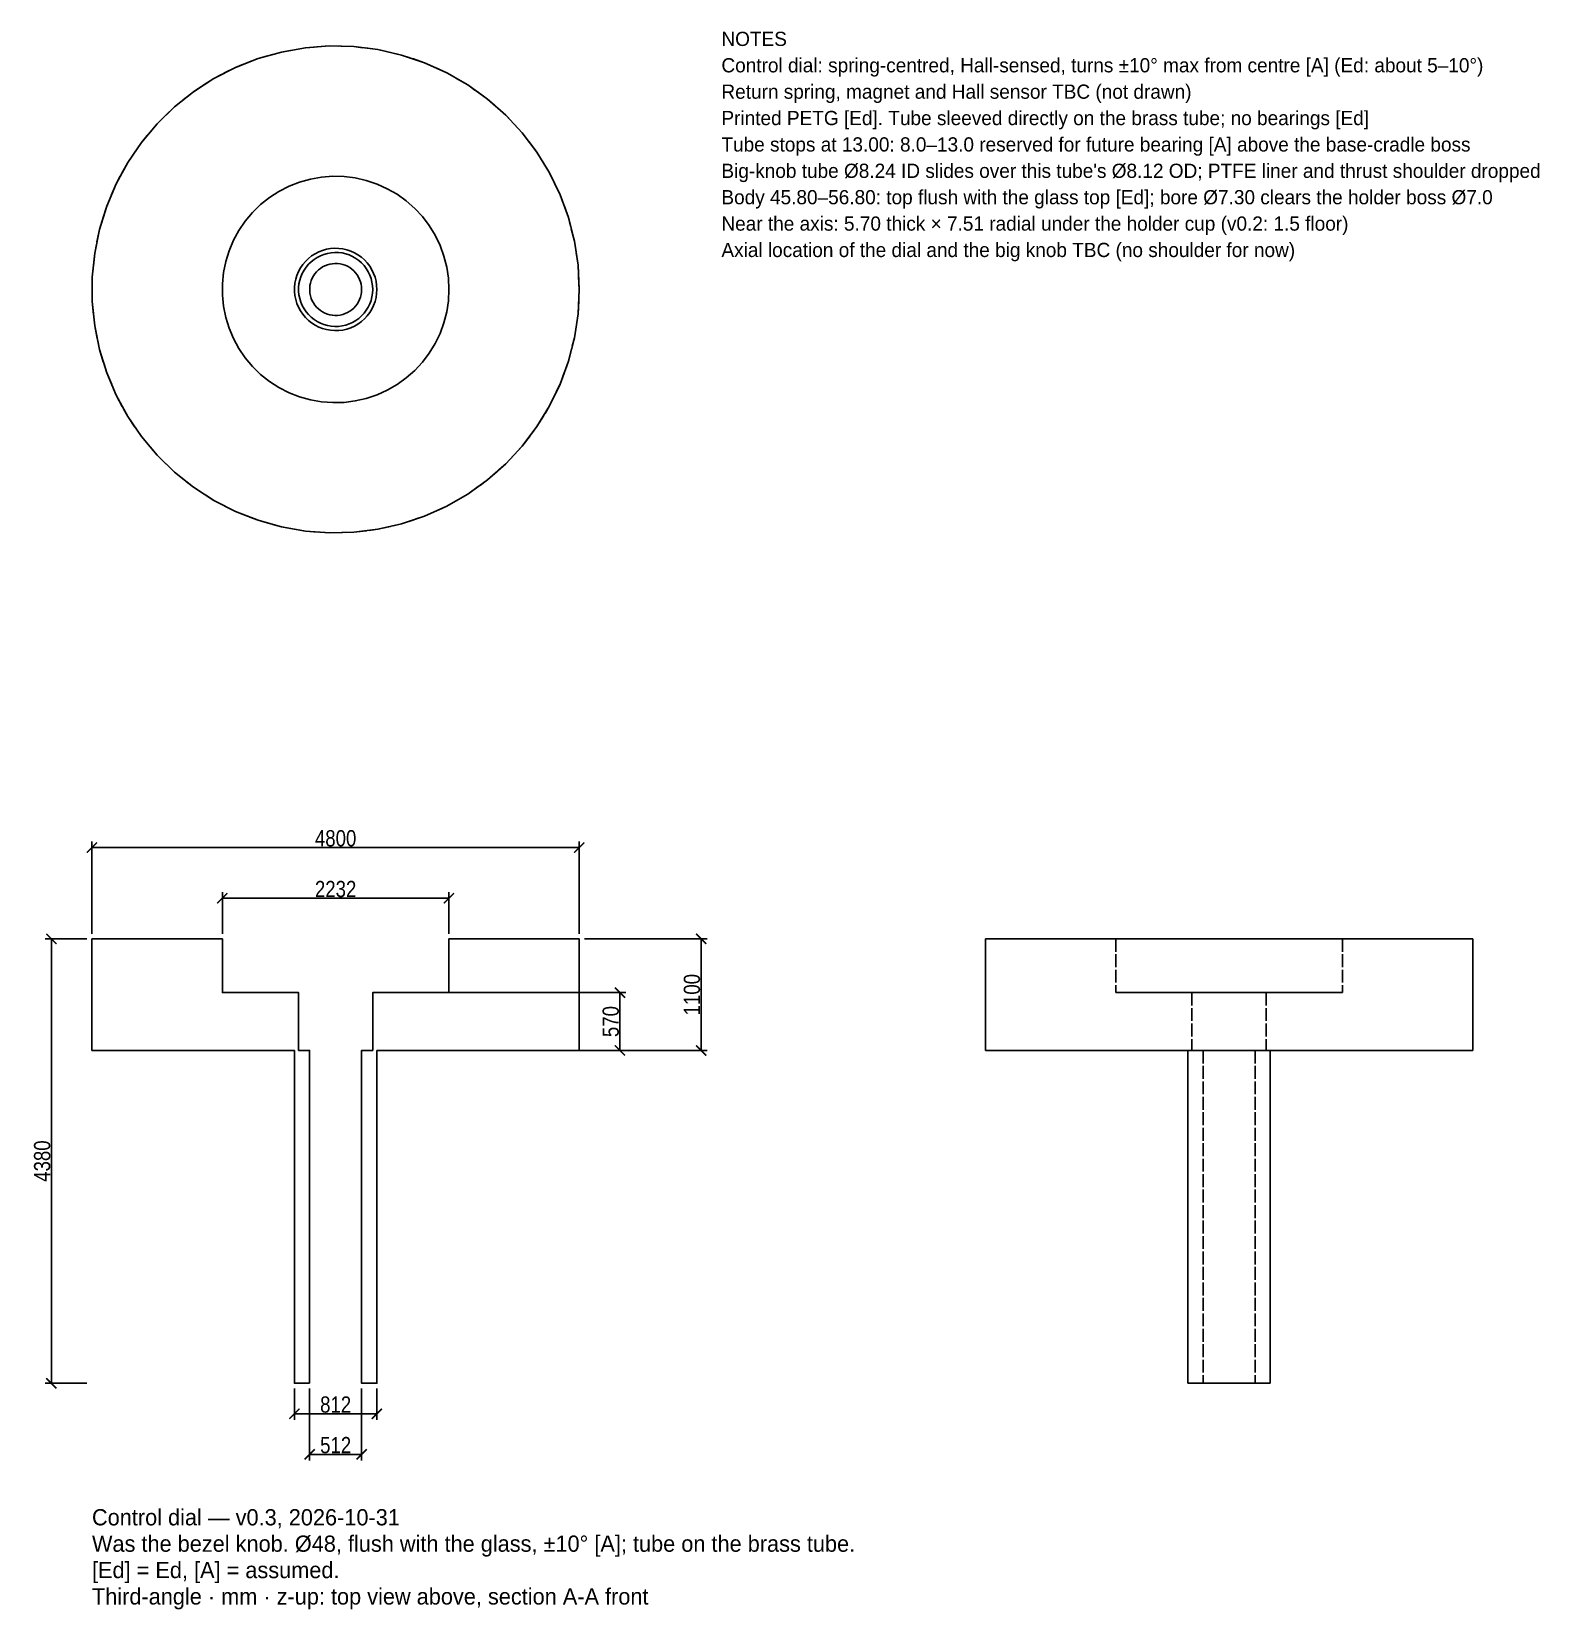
# Model space of a CAD drawing. Header units: millimetres. Extents: x -30 to 119, y -9 to 146.
import ezdxf

# ---------------------------------------------------------------- set-up
doc = ezdxf.new("R2010")
doc.units = ezdxf.units.MM
doc.linetypes.add('DASHED', pattern=[1.524, 1.27, -0.254])
for name, color, linetype in [('DIMS', 3, 'CONTINUOUS'), ('HIDDEN', 8, 'DASHED'), ('TEXT', 7, 'CONTINUOUS'), ('VISIBLE', 7, 'CONTINUOUS')]:
    doc.layers.add(name, color=color, linetype=linetype)
doc.styles.add('OpenSansCondensed-Light', font='OpenSansCondensed-Light.ttf')
doc.dimstyles.new('EZDXF', dxfattribs={"dimtxt": 0.25, "dimasz": 0.175, "dimexe": 0.375, "dimexo": 0.125, "dimgap": 0.1, "dimtad": 1, "dimlfac": 100, "dimzin": 12, "dimdsep": 46, "dimtxsty": 'OpenSansCondensed-Light', "dimblk": 'ARCHTICK', "dimcen": 2.5, "dimazin": 3, "dimtfac": 0.5, "dimtmove": 2, "dimatfit": 3})

msp = doc.modelspace()

# ---------------------------------------------------------------- texts
at = {"layer": 'TEXT'}
for s, height, p in [('NOTES', 1.4, (38, 144.78508)), ('Control dial: spring-centred, Hall-sensed, turns ±10° max from centre [A] (Ed: about 5–10°)', 1.4, (38, 142.18508)), ('Return spring, magnet and Hall sensor TBC (not drawn)', 1.4, (38, 139.58508)), ('Printed PETG [Ed]. Tube sleeved directly on the brass tube; no bearings [Ed]', 1.4, (38, 136.98508)), ('Tube stops at 13.00: 8.0–13.0 reserved for future bearing [A] above the base-cradle boss', 1.4, (38, 134.38508)), ("Big-knob tube Ø8.24 ID slides over this tube's Ø8.12 OD; PTFE liner and thrust shoulder dropped", 1.4, (38, 131.78508)), ('Body 45.80–56.80: top flush with the glass top [Ed]; bore Ø7.30 clears the holder boss Ø7.0', 1.4, (38, 129.18508)), ('Near the axis: 5.70 thick × 7.51 radial under the holder cup (v0.2: 1.5 floor)', 1.4, (38, 126.58508)), ('Axial location of the dial and the big knob TBC (no shoulder for now)', 1.4, (38, 123.98508)), ('Control dial — v0.3, 2026-10-31', 1.6, (-24, -1)), ('Was the bezel knob. Ø48, flush with the glass, ±10° [A]; tube on the brass tube.', 1.6, (-24, -3.6)), ('[Ed] = Ed, [A] = assumed.', 1.6, (-24, -6.2)), ('Third-angle · mm · z-up: top view above, section A-A front', 1.6, (-24, -8.8))]:
    msp.add_text(s, height=height, dxfattribs=at).set_placement(p)

# ---------------------------------------------------------------- blocks, each defined once
blk = doc.blocks.new('_ARCHTICK')
at = {"color": 0, "linetype": 'BYBLOCK', "const_width": 0.15}
blk.add_lwpolyline([(-0.5, -0.5), (0.5, 0.5)], dxfattribs=at)

# ---------------------------------------------------------------- dimensions: what is measured, and where the dimension line sits
at = {"layer": 'DIMS'}
for base, p1, p2 in [((-24, 65.8), (-24, 56.8), (24, 56.8)), ((-11.16, 60.8), (-11.16, 56.8), (11.16, 56.8)), ((-4.06, 10), (-4.06, 13), (4.06, 13)), ((-2.56, 6), (-2.56, 13), (2.56, 13))]:
    msp.add_linear_dim(base=base, p1=p1, p2=p2, dimstyle='EZDXF', override={"dimtxt": 1.6, "dimasz": 1, "dimexe": 0.6, "dimexo": 0.5, "dimdec": 2}, dxfattribs=at).render()
for base, p1, p2 in [((-28, 13), (-24, 13), (-24, 56.8)), ((36, 45.8), (24, 45.8), (24, 56.8)), ((28, 45.8), (3.65, 45.8), (3.65, 51.5))]:
    msp.add_linear_dim(base=base, p1=p1, p2=p2, angle=90, dimstyle='EZDXF', override={"dimtxt": 1.6, "dimasz": 1, "dimexe": 0.6, "dimexo": 0.5, "dimdec": 2}, dxfattribs=at).render()

# ---------------------------------------------------------------- linework, layer by layer
at = {"layer": 'HIDDEN'}
for points in [[(24, 120.79254), (23.88074, 123.18217), (23.52414, 125.54805), (22.93375, 127.86666), (22.11543, 130.11498), (21.07732, 132.27064), (19.82973, 134.31222), (18.38507, 136.21944), (16.75768, 137.97334), (14.96376, 139.5565), (13.02111, 140.95316), (10.94906, 142.14946), (8.76818, 143.13351), (6.50017, 143.89552), (4.16756, 144.42793), (1.79352, 144.72543), (-0.59834, 144.78508), (-2.98425, 144.60628), (-5.3405, 144.19081), (-7.64368, 143.5428), (-9.87089, 142.66868), (-12, 141.57715), (-14.00985, 140.27905), (-15.88046, 138.78729), (-17.59324, 137.11669), (-19.13118, 135.28385), (-20.47898, 133.30699), (-21.62325, 131.20575), (-22.55262, 129.00102), (-23.25785, 126.71472), (-23.73194, 124.36955), (-23.97017, 121.98884), (-23.97017, 119.59624), (-23.73194, 117.21553), (-23.25785, 114.87036), (-22.55262, 112.58406), (-21.62325, 110.37933), (-20.47898, 108.2781), (-19.13118, 106.30123), (-17.59324, 104.46839), (-15.88046, 102.79779), (-14.00985, 101.30603), (-12, 100.00793), (-9.87089, 98.9164), (-7.64368, 98.04228), (-5.3405, 97.39427), (-2.98425, 96.9788), (-0.59834, 96.8), (1.79352, 96.85965), (4.16756, 97.15715), (6.50017, 97.68956), (8.76818, 98.45157), (10.94906, 99.43562), (13.02111, 100.63192), (14.96376, 102.02858), (16.75768, 103.61174), (18.38507, 105.36564), (19.82973, 107.27286), (21.07732, 109.31444), (22.11543, 111.47011), (22.93375, 113.71842), (23.52414, 116.03703), (23.88074, 118.40291), (24, 120.79254)], [(11.16, 120.79254), (11.10454, 121.90372), (10.93872, 123.00385), (10.66419, 124.08201), (10.28367, 125.12747), (9.80095, 126.12985), (9.22082, 127.07919), (8.54906, 127.96605), (7.79232, 128.78161), (6.95815, 129.51778), (6.05482, 130.16723), (5.09131, 130.72351), (4.07721, 131.18109), (3.02258, 131.53543), (1.93791, 131.78299), (0.83399, 131.92133), (-0.27823, 131.94907), (-1.38768, 131.86593), (-2.48333, 131.67274), (-3.55431, 131.37141), (-4.58996, 130.96495), (-5.58, 130.45738), (-6.51458, 129.85377), (-7.38441, 129.1601), (-8.18086, 128.38327), (-8.896, 127.531), (-9.52273, 126.61176), (-10.05481, 125.63468), (-10.48697, 124.60949), (-10.8149, 123.54635), (-11.03535, 122.45585), (-11.14613, 121.34882), (-11.14613, 120.23626), (-11.03535, 119.12923), (-10.8149, 118.03873), (-10.48697, 116.9756), (-10.05481, 115.9504), (-9.52273, 114.97332), (-8.896, 114.05408), (-8.18086, 113.20181), (-7.38441, 112.42498), (-6.51458, 111.73131), (-5.58, 111.1277), (-4.58996, 110.62014), (-3.55431, 110.21367), (-2.48333, 109.91234), (-1.38768, 109.71915), (-0.27823, 109.63601), (0.83399, 109.66375), (1.93791, 109.80209), (3.02258, 110.04965), (4.07721, 110.40399), (5.09131, 110.86157), (6.05482, 111.41785), (6.95815, 112.0673), (7.79232, 112.80347), (8.54906, 113.61903), (9.22082, 114.50589), (9.80095, 115.45523), (10.28367, 116.45761), (10.66419, 117.50307), (10.93872, 118.58123), (11.10454, 119.68136), (11.16, 120.79254)], [(4.06, 120.79254), (4.03982, 121.19679), (3.9795, 121.59701), (3.87963, 121.98925), (3.74119, 122.36959), (3.56558, 122.73425), (3.35453, 123.07962), (3.11014, 123.40226), (2.83484, 123.69896), (2.53137, 123.96678), (2.20274, 124.20305), (1.85222, 124.40542), (1.48328, 124.57189), (1.09961, 124.70079), (0.70501, 124.79086), (0.3034, 124.84119), (-0.10122, 124.85128), (-0.50484, 124.82103), (-0.90343, 124.75075), (-1.29306, 124.64113), (-1.66983, 124.49325), (-2.03, 124.3086), (-2.37, 124.08901), (-2.68644, 123.83665), (-2.97619, 123.55404), (-3.23636, 123.24399), (-3.46436, 122.90957), (-3.65793, 122.55411), (-3.81515, 122.18114), (-3.93445, 121.79438), (-4.01465, 121.39765), (-4.05495, 120.99491), (-4.05495, 120.59017), (-4.01465, 120.18743), (-3.93445, 119.79071), (-3.81515, 119.40394), (-3.65793, 119.03097), (-3.46436, 118.67551), (-3.23636, 118.34109), (-2.97619, 118.03104), (-2.68644, 117.74843), (-2.37, 117.49607), (-2.03, 117.27648), (-1.66983, 117.09183), (-1.29306, 116.94396), (-0.90343, 116.83433), (-0.50484, 116.76405), (-0.10122, 116.7338), (0.3034, 116.74389), (0.70501, 116.79422), (1.09961, 116.88429), (1.48328, 117.01319), (1.85222, 117.17966), (2.20274, 117.38204), (2.53137, 117.6183), (2.83484, 117.88612), (3.11014, 118.18282), (3.35453, 118.50546), (3.56558, 118.85083), (3.74119, 119.2155), (3.87963, 119.59583), (3.9795, 119.98807), (4.03982, 120.38829), (4.06, 120.79254)], [(4.06, 120.79254), (4.03982, 121.19679), (3.9795, 121.59701), (3.87963, 121.98925), (3.74119, 122.36959), (3.56558, 122.73425), (3.35453, 123.07962), (3.11014, 123.40226), (2.83484, 123.69896), (2.53137, 123.96678), (2.20274, 124.20305), (1.85222, 124.40542), (1.48328, 124.57189), (1.09961, 124.70079), (0.70501, 124.79086), (0.3034, 124.84119), (-0.10122, 124.85128), (-0.50484, 124.82103), (-0.90343, 124.75075), (-1.29306, 124.64113), (-1.66983, 124.49325), (-2.03, 124.3086), (-2.37, 124.08901), (-2.68644, 123.83665), (-2.97619, 123.55404), (-3.23636, 123.24399), (-3.46436, 122.90957), (-3.65793, 122.55411), (-3.81515, 122.18114), (-3.93445, 121.79438), (-4.01465, 121.39765), (-4.05495, 120.99491), (-4.05495, 120.59017), (-4.01465, 120.18743), (-3.93445, 119.79071), (-3.81515, 119.40394), (-3.65793, 119.03097), (-3.46436, 118.67551), (-3.23636, 118.34109), (-2.97619, 118.03104), (-2.68644, 117.74843), (-2.37, 117.49607), (-2.03, 117.27648), (-1.66983, 117.09183), (-1.29306, 116.94396), (-0.90343, 116.83433), (-0.50484, 116.76405), (-0.10122, 116.7338), (0.3034, 116.74389), (0.70501, 116.79422), (1.09961, 116.88429), (1.48328, 117.01319), (1.85222, 117.17966), (2.20274, 117.38204), (2.53137, 117.6183), (2.83484, 117.88612), (3.11014, 118.18282), (3.35453, 118.50546), (3.56558, 118.85083), (3.74119, 119.2155), (3.87963, 119.59583), (3.9795, 119.98807), (4.03982, 120.38829), (4.06, 120.79254)], [(3.65, 120.79254), (3.63186, 121.15596), (3.57763, 121.51577), (3.48784, 121.8684), (3.36339, 122.21033), (3.20551, 122.53817), (3.01577, 122.84866), (2.79606, 123.13872), (2.54856, 123.40545), (2.27574, 123.64623), (1.98029, 123.85863), (1.66517, 124.04057), (1.33349, 124.19023), (0.98857, 124.30612), (0.63382, 124.38709), (0.27276, 124.43233), (-0.091, 124.44141), (-0.45385, 124.41421), (-0.8122, 124.35103), (-1.16248, 124.25248), (-1.5012, 124.11954), (-1.825, 123.95353), (-2.13066, 123.75611), (-2.41515, 123.52924), (-2.67564, 123.27517), (-2.90953, 122.99643), (-3.11451, 122.69578), (-3.28854, 122.37622), (-3.42988, 122.04091), (-3.53713, 121.6932), (-3.60923, 121.33654), (-3.64546, 120.97448), (-3.64546, 120.6106), (-3.60923, 120.24854), (-3.53713, 119.89188), (-3.42988, 119.54417), (-3.28854, 119.20886), (-3.11451, 118.8893), (-2.90953, 118.58865), (-2.67564, 118.30991), (-2.41515, 118.05584), (-2.13066, 117.82897), (-1.825, 117.63155), (-1.5012, 117.46554), (-1.16248, 117.33261), (-0.8122, 117.23405), (-0.45385, 117.17087), (-0.091, 117.14367), (0.27276, 117.15275), (0.63382, 117.19799), (0.98857, 117.27896), (1.33349, 117.39485), (1.66517, 117.54451), (1.98029, 117.72645), (2.27574, 117.93886), (2.54856, 118.17963), (2.79606, 118.44637), (3.01577, 118.73642), (3.20551, 119.04691), (3.36339, 119.37475), (3.48784, 119.71668), (3.57763, 120.06931), (3.63186, 120.42912), (3.65, 120.79254)], [(2.56, 120.79254), (2.54728, 121.04743), (2.50924, 121.29979), (2.44627, 121.54711), (2.35898, 121.78693), (2.24825, 122.01687), (2.11517, 122.23464), (1.96107, 122.43808), (1.78749, 122.62516), (1.59613, 122.79403), (1.38892, 122.94301), (1.1679, 123.07061), (0.93527, 123.17558), (0.69335, 123.25686), (0.44454, 123.31365), (0.19131, 123.34538), (-0.06382, 123.35174), (-0.31832, 123.33267), (-0.56965, 123.28836), (-0.81533, 123.21923), (-1.05289, 123.126), (-1.28, 123.00957), (-1.49438, 122.8711), (-1.69392, 122.71198), (-1.87661, 122.53378), (-2.04066, 122.33828), (-2.18442, 122.12741), (-2.30648, 121.90328), (-2.40561, 121.66811), (-2.48084, 121.42424), (-2.53141, 121.17409), (-2.55682, 120.92015), (-2.55682, 120.66493), (-2.53141, 120.41099), (-2.48084, 120.16084), (-2.40561, 119.91697), (-2.30648, 119.6818), (-2.18442, 119.45767), (-2.04066, 119.2468), (-1.87661, 119.0513), (-1.69392, 118.8731), (-1.49438, 118.71398), (-1.28, 118.57552), (-1.05289, 118.45909), (-0.81533, 118.36585), (-0.56965, 118.29672), (-0.31832, 118.25241), (-0.06382, 118.23334), (0.19131, 118.2397), (0.44454, 118.27143), (0.69335, 118.32822), (0.93527, 118.4095), (1.1679, 118.51447), (1.38892, 118.64207), (1.59613, 118.79105), (1.78749, 118.95992), (1.96107, 119.147), (2.11517, 119.35044), (2.24825, 119.56821), (2.35898, 119.79815), (2.44627, 120.03797), (2.50924, 120.28529), (2.54728, 120.53765), (2.56, 120.79254)], [(112, 56.8), (111.2381, 56.8), (110.47619, 56.8), (109.71429, 56.8), (108.95238, 56.8), (108.19048, 56.8), (107.42857, 56.8), (106.66667, 56.8), (105.90476, 56.8), (105.14286, 56.8), (104.38095, 56.8), (103.61905, 56.8), (102.85714, 56.8), (102.09524, 56.8), (101.33333, 56.8), (100.57143, 56.8), (99.80952, 56.8), (99.04762, 56.8), (98.28571, 56.8), (97.52381, 56.8), (96.7619, 56.8), (96, 56.8), (95.2381, 56.8), (94.47619, 56.8), (93.71429, 56.8), (92.95238, 56.8), (92.19048, 56.8), (91.42857, 56.8), (90.66667, 56.8), (89.90476, 56.8), (89.14286, 56.8), (88.38095, 56.8), (87.61905, 56.8), (86.85714, 56.8), (86.09524, 56.8), (85.33333, 56.8), (84.57143, 56.8), (83.80952, 56.8), (83.04762, 56.8), (82.28571, 56.8), (81.52381, 56.8), (80.7619, 56.8), (80, 56.8), (79.2381, 56.8), (78.47619, 56.8), (77.71429, 56.8), (76.95238, 56.8), (76.19048, 56.8), (75.42857, 56.8), (74.66667, 56.8), (73.90476, 56.8), (73.14286, 56.8), (72.38095, 56.8), (71.61905, 56.8), (70.85714, 56.8), (70.09524, 56.8), (69.33333, 56.8), (68.57143, 56.8), (67.80952, 56.8), (67.04762, 56.8), (66.28571, 56.8), (65.52381, 56.8), (64.7619, 56.8), (64, 56.8)], [(99.16, 56.8), (98.80571, 56.8), (98.45143, 56.8), (98.09714, 56.8), (97.74286, 56.8), (97.38857, 56.8), (97.03429, 56.8), (96.68, 56.8), (96.32571, 56.8), (95.97143, 56.8), (95.61714, 56.8), (95.26286, 56.8), (94.90857, 56.8), (94.55429, 56.8), (94.2, 56.8), (93.84571, 56.8), (93.49143, 56.8), (93.13714, 56.8), (92.78286, 56.8), (92.42857, 56.8), (92.07429, 56.8), (91.72, 56.8), (91.36571, 56.8), (91.01143, 56.8), (90.65714, 56.8), (90.30286, 56.8), (89.94857, 56.8), (89.59429, 56.8), (89.24, 56.8), (88.88571, 56.8), (88.53143, 56.8), (88.17714, 56.8), (87.82286, 56.8), (87.46857, 56.8), (87.11429, 56.8), (86.76, 56.8), (86.40571, 56.8), (86.05143, 56.8), (85.69714, 56.8), (85.34286, 56.8), (84.98857, 56.8), (84.63429, 56.8), (84.28, 56.8), (83.92571, 56.8), (83.57143, 56.8), (83.21714, 56.8), (82.86286, 56.8), (82.50857, 56.8), (82.15429, 56.8), (81.8, 56.8), (81.44571, 56.8), (81.09143, 56.8), (80.73714, 56.8), (80.38286, 56.8), (80.02857, 56.8), (79.67429, 56.8), (79.32, 56.8), (78.96571, 56.8), (78.61143, 56.8), (78.25714, 56.8), (77.90286, 56.8), (77.54857, 56.8), (77.19429, 56.8), (76.84, 56.8)], [(76.84, 56.8), (77.01714, 56.8), (77.19429, 56.8), (77.37143, 56.8), (77.54857, 56.8), (77.72571, 56.8), (77.90286, 56.8), (78.08, 56.8), (78.25714, 56.8), (78.43429, 56.8), (78.61143, 56.8), (78.78857, 56.8), (78.96571, 56.8), (79.14286, 56.8), (79.32, 56.8), (79.49714, 56.8), (79.67429, 56.8), (79.85143, 56.8), (80.02857, 56.8), (80.20571, 56.8), (80.38286, 56.8), (80.56, 56.8), (80.73714, 56.8), (80.91429, 56.8), (81.09143, 56.8), (81.26857, 56.8), (81.44571, 56.8), (81.62286, 56.8), (81.8, 56.8), (81.97714, 56.8), (82.15429, 56.8), (82.33143, 56.8), (82.50857, 56.8), (82.68571, 56.8), (82.86286, 56.8), (83.04, 56.8), (83.21714, 56.8), (83.39429, 56.8), (83.57143, 56.8), (83.74857, 56.8), (83.92571, 56.8), (84.10286, 56.8), (84.28, 56.8), (84.45714, 56.8), (84.63429, 56.8), (84.81143, 56.8), (84.98857, 56.8), (85.16571, 56.8), (85.34286, 56.8), (85.52, 56.8), (85.69714, 56.8), (85.87429, 56.8), (86.05143, 56.8), (86.22857, 56.8), (86.40571, 56.8), (86.58286, 56.8), (86.76, 56.8), (86.93714, 56.8), (87.11429, 56.8), (87.29143, 56.8), (87.46857, 56.8), (87.64571, 56.8), (87.82286, 56.8), (88, 56.8)], [(76.84, 56.8), (76.84, 51.5)], [(88, 56.8), (88.17714, 56.8), (88.35429, 56.8), (88.53143, 56.8), (88.70857, 56.8), (88.88571, 56.8), (89.06286, 56.8), (89.24, 56.8), (89.41714, 56.8), (89.59429, 56.8), (89.77143, 56.8), (89.94857, 56.8), (90.12571, 56.8), (90.30286, 56.8), (90.48, 56.8), (90.65714, 56.8), (90.83429, 56.8), (91.01143, 56.8), (91.18857, 56.8), (91.36571, 56.8), (91.54286, 56.8), (91.72, 56.8), (91.89714, 56.8), (92.07429, 56.8), (92.25143, 56.8), (92.42857, 56.8), (92.60571, 56.8), (92.78286, 56.8), (92.96, 56.8), (93.13714, 56.8), (93.31429, 56.8), (93.49143, 56.8), (93.66857, 56.8), (93.84571, 56.8), (94.02286, 56.8), (94.2, 56.8), (94.37714, 56.8), (94.55429, 56.8), (94.73143, 56.8), (94.90857, 56.8), (95.08571, 56.8), (95.26286, 56.8), (95.44, 56.8), (95.61714, 56.8), (95.79429, 56.8), (95.97143, 56.8), (96.14857, 56.8), (96.32571, 56.8), (96.50286, 56.8), (96.68, 56.8), (96.85714, 56.8), (97.03429, 56.8), (97.21143, 56.8), (97.38857, 56.8), (97.56571, 56.8), (97.74286, 56.8), (97.92, 56.8), (98.09714, 56.8), (98.27429, 56.8), (98.45143, 56.8), (98.62857, 56.8), (98.80571, 56.8), (98.98286, 56.8), (99.16, 56.8)], [(99.16, 56.8), (99.16, 51.5)], [(99.16, 51.5), (98.80571, 51.5), (98.45143, 51.5), (98.09714, 51.5), (97.74286, 51.5), (97.38857, 51.5), (97.03429, 51.5), (96.68, 51.5), (96.32571, 51.5), (95.97143, 51.5), (95.61714, 51.5), (95.26286, 51.5), (94.90857, 51.5), (94.55429, 51.5), (94.2, 51.5), (93.84571, 51.5), (93.49143, 51.5), (93.13714, 51.5), (92.78286, 51.5), (92.42857, 51.5), (92.07429, 51.5), (91.72, 51.5), (91.36571, 51.5), (91.01143, 51.5), (90.65714, 51.5), (90.30286, 51.5), (89.94857, 51.5), (89.59429, 51.5), (89.24, 51.5), (88.88571, 51.5), (88.53143, 51.5), (88.17714, 51.5), (87.82286, 51.5), (87.46857, 51.5), (87.11429, 51.5), (86.76, 51.5), (86.40571, 51.5), (86.05143, 51.5), (85.69714, 51.5), (85.34286, 51.5), (84.98857, 51.5), (84.63429, 51.5), (84.28, 51.5), (83.92571, 51.5), (83.57143, 51.5), (83.21714, 51.5), (82.86286, 51.5), (82.50857, 51.5), (82.15429, 51.5), (81.8, 51.5), (81.44571, 51.5), (81.09143, 51.5), (80.73714, 51.5), (80.38286, 51.5), (80.02857, 51.5), (79.67429, 51.5), (79.32, 51.5), (78.96571, 51.5), (78.61143, 51.5), (78.25714, 51.5), (77.90286, 51.5), (77.54857, 51.5), (77.19429, 51.5), (76.84, 51.5)], [(76.84, 51.5), (77.01714, 51.5), (77.19429, 51.5), (77.37143, 51.5), (77.54857, 51.5), (77.72571, 51.5), (77.90286, 51.5), (78.08, 51.5), (78.25714, 51.5), (78.43429, 51.5), (78.61143, 51.5), (78.78857, 51.5), (78.96571, 51.5), (79.14286, 51.5), (79.32, 51.5), (79.49714, 51.5), (79.67429, 51.5), (79.85143, 51.5), (80.02857, 51.5), (80.20571, 51.5), (80.38286, 51.5), (80.56, 51.5), (80.73714, 51.5), (80.91429, 51.5), (81.09143, 51.5), (81.26857, 51.5), (81.44571, 51.5), (81.62286, 51.5), (81.8, 51.5), (81.97714, 51.5), (82.15429, 51.5), (82.33143, 51.5), (82.50857, 51.5), (82.68571, 51.5), (82.86286, 51.5), (83.04, 51.5), (83.21714, 51.5), (83.39429, 51.5), (83.57143, 51.5), (83.74857, 51.5), (83.92571, 51.5), (84.10286, 51.5), (84.28, 51.5), (84.45714, 51.5), (84.63429, 51.5), (84.81143, 51.5), (84.98857, 51.5), (85.16571, 51.5), (85.34286, 51.5), (85.52, 51.5), (85.69714, 51.5), (85.87429, 51.5), (86.05143, 51.5), (86.22857, 51.5), (86.40571, 51.5), (86.58286, 51.5), (86.76, 51.5), (86.93714, 51.5), (87.11429, 51.5), (87.29143, 51.5), (87.46857, 51.5), (87.64571, 51.5), (87.82286, 51.5), (88, 51.5)], [(91.65, 51.5), (91.53413, 51.5), (91.41825, 51.5), (91.30238, 51.5), (91.18651, 51.5), (91.07063, 51.5), (90.95476, 51.5), (90.83889, 51.5), (90.72302, 51.5), (90.60714, 51.5), (90.49127, 51.5), (90.3754, 51.5), (90.25952, 51.5), (90.14365, 51.5), (90.02778, 51.5), (89.9119, 51.5), (89.79603, 51.5), (89.68016, 51.5), (89.56429, 51.5), (89.44841, 51.5), (89.33254, 51.5), (89.21667, 51.5), (89.10079, 51.5), (88.98492, 51.5), (88.86905, 51.5), (88.75317, 51.5), (88.6373, 51.5), (88.52143, 51.5), (88.40556, 51.5), (88.28968, 51.5), (88.17381, 51.5), (88.05794, 51.5), (87.94206, 51.5), (87.82619, 51.5), (87.71032, 51.5), (87.59444, 51.5), (87.47857, 51.5), (87.3627, 51.5), (87.24683, 51.5), (87.13095, 51.5), (87.01508, 51.5), (86.89921, 51.5), (86.78333, 51.5), (86.66746, 51.5), (86.55159, 51.5), (86.43571, 51.5), (86.31984, 51.5), (86.20397, 51.5), (86.0881, 51.5), (85.97222, 51.5), (85.85635, 51.5), (85.74048, 51.5), (85.6246, 51.5), (85.50873, 51.5), (85.39286, 51.5), (85.27698, 51.5), (85.16111, 51.5), (85.04524, 51.5), (84.92937, 51.5), (84.81349, 51.5), (84.69762, 51.5), (84.58175, 51.5), (84.46587, 51.5), (84.35, 51.5)], [(84.35, 51.5), (84.40794, 51.5), (84.46587, 51.5), (84.52381, 51.5), (84.58175, 51.5), (84.63968, 51.5), (84.69762, 51.5), (84.75556, 51.5), (84.81349, 51.5), (84.87143, 51.5), (84.92937, 51.5), (84.9873, 51.5), (85.04524, 51.5), (85.10317, 51.5), (85.16111, 51.5), (85.21905, 51.5), (85.27698, 51.5), (85.33492, 51.5), (85.39286, 51.5), (85.45079, 51.5), (85.50873, 51.5), (85.56667, 51.5), (85.6246, 51.5), (85.68254, 51.5), (85.74048, 51.5), (85.79841, 51.5), (85.85635, 51.5), (85.91429, 51.5), (85.97222, 51.5), (86.03016, 51.5), (86.0881, 51.5), (86.14603, 51.5), (86.20397, 51.5), (86.2619, 51.5), (86.31984, 51.5), (86.37778, 51.5), (86.43571, 51.5), (86.49365, 51.5), (86.55159, 51.5), (86.60952, 51.5), (86.66746, 51.5), (86.7254, 51.5), (86.78333, 51.5), (86.84127, 51.5), (86.89921, 51.5), (86.95714, 51.5), (87.01508, 51.5), (87.07302, 51.5), (87.13095, 51.5), (87.18889, 51.5), (87.24683, 51.5), (87.30476, 51.5), (87.3627, 51.5), (87.42063, 51.5), (87.47857, 51.5), (87.53651, 51.5), (87.59444, 51.5), (87.65238, 51.5), (87.71032, 51.5), (87.76825, 51.5), (87.82619, 51.5), (87.88413, 51.5), (87.94206, 51.5), (88, 51.5)], [(84.35, 51.5), (84.35, 45.8)], [(88, 51.5), (88.17714, 51.5), (88.35429, 51.5), (88.53143, 51.5), (88.70857, 51.5), (88.88571, 51.5), (89.06286, 51.5), (89.24, 51.5), (89.41714, 51.5), (89.59429, 51.5), (89.77143, 51.5), (89.94857, 51.5), (90.12571, 51.5), (90.30286, 51.5), (90.48, 51.5), (90.65714, 51.5), (90.83429, 51.5), (91.01143, 51.5), (91.18857, 51.5), (91.36571, 51.5), (91.54286, 51.5), (91.72, 51.5), (91.89714, 51.5), (92.07429, 51.5), (92.25143, 51.5), (92.42857, 51.5), (92.60571, 51.5), (92.78286, 51.5), (92.96, 51.5), (93.13714, 51.5), (93.31429, 51.5), (93.49143, 51.5), (93.66857, 51.5), (93.84571, 51.5), (94.02286, 51.5), (94.2, 51.5), (94.37714, 51.5), (94.55429, 51.5), (94.73143, 51.5), (94.90857, 51.5), (95.08571, 51.5), (95.26286, 51.5), (95.44, 51.5), (95.61714, 51.5), (95.79429, 51.5), (95.97143, 51.5), (96.14857, 51.5), (96.32571, 51.5), (96.50286, 51.5), (96.68, 51.5), (96.85714, 51.5), (97.03429, 51.5), (97.21143, 51.5), (97.38857, 51.5), (97.56571, 51.5), (97.74286, 51.5), (97.92, 51.5), (98.09714, 51.5), (98.27429, 51.5), (98.45143, 51.5), (98.62857, 51.5), (98.80571, 51.5), (98.98286, 51.5), (99.16, 51.5)], [(88, 51.5), (88.05794, 51.5), (88.11587, 51.5), (88.17381, 51.5), (88.23175, 51.5), (88.28968, 51.5), (88.34762, 51.5), (88.40556, 51.5), (88.46349, 51.5), (88.52143, 51.5), (88.57937, 51.5), (88.6373, 51.5), (88.69524, 51.5), (88.75317, 51.5), (88.81111, 51.5), (88.86905, 51.5), (88.92698, 51.5), (88.98492, 51.5), (89.04286, 51.5), (89.10079, 51.5), (89.15873, 51.5), (89.21667, 51.5), (89.2746, 51.5), (89.33254, 51.5), (89.39048, 51.5), (89.44841, 51.5), (89.50635, 51.5), (89.56429, 51.5), (89.62222, 51.5), (89.68016, 51.5), (89.7381, 51.5), (89.79603, 51.5), (89.85397, 51.5), (89.9119, 51.5), (89.96984, 51.5), (90.02778, 51.5), (90.08571, 51.5), (90.14365, 51.5), (90.20159, 51.5), (90.25952, 51.5), (90.31746, 51.5), (90.3754, 51.5), (90.43333, 51.5), (90.49127, 51.5), (90.54921, 51.5), (90.60714, 51.5), (90.66508, 51.5), (90.72302, 51.5), (90.78095, 51.5), (90.83889, 51.5), (90.89683, 51.5), (90.95476, 51.5), (91.0127, 51.5), (91.07063, 51.5), (91.12857, 51.5), (91.18651, 51.5), (91.24444, 51.5), (91.30238, 51.5), (91.36032, 51.5), (91.41825, 51.5), (91.47619, 51.5), (91.53413, 51.5), (91.59206, 51.5), (91.65, 51.5)], [(91.65, 51.5), (91.65, 45.8)], [(112, 45.8), (111.2381, 45.8), (110.47619, 45.8), (109.71429, 45.8), (108.95238, 45.8), (108.19048, 45.8), (107.42857, 45.8), (106.66667, 45.8), (105.90476, 45.8), (105.14286, 45.8), (104.38095, 45.8), (103.61905, 45.8), (102.85714, 45.8), (102.09524, 45.8), (101.33333, 45.8), (100.57143, 45.8), (99.80952, 45.8), (99.04762, 45.8), (98.28571, 45.8), (97.52381, 45.8), (96.7619, 45.8), (96, 45.8), (95.2381, 45.8), (94.47619, 45.8), (93.71429, 45.8), (92.95238, 45.8), (92.19048, 45.8), (91.42857, 45.8), (90.66667, 45.8), (89.90476, 45.8), (89.14286, 45.8), (88.38095, 45.8), (87.61905, 45.8), (86.85714, 45.8), (86.09524, 45.8), (85.33333, 45.8), (84.57143, 45.8), (83.80952, 45.8), (83.04762, 45.8), (82.28571, 45.8), (81.52381, 45.8), (80.7619, 45.8), (80, 45.8), (79.2381, 45.8), (78.47619, 45.8), (77.71429, 45.8), (76.95238, 45.8), (76.19048, 45.8), (75.42857, 45.8), (74.66667, 45.8), (73.90476, 45.8), (73.14286, 45.8), (72.38095, 45.8), (71.61905, 45.8), (70.85714, 45.8), (70.09524, 45.8), (69.33333, 45.8), (68.57143, 45.8), (67.80952, 45.8), (67.04762, 45.8), (66.28571, 45.8), (65.52381, 45.8), (64.7619, 45.8), (64, 45.8)], [(92.06, 45.8), (91.93111, 45.8), (91.80222, 45.8), (91.67333, 45.8), (91.54444, 45.8), (91.41556, 45.8), (91.28667, 45.8), (91.15778, 45.8), (91.02889, 45.8), (90.9, 45.8), (90.77111, 45.8), (90.64222, 45.8), (90.51333, 45.8), (90.38444, 45.8), (90.25556, 45.8), (90.12667, 45.8), (89.99778, 45.8), (89.86889, 45.8), (89.74, 45.8), (89.61111, 45.8), (89.48222, 45.8), (89.35333, 45.8), (89.22444, 45.8), (89.09556, 45.8), (88.96667, 45.8), (88.83778, 45.8), (88.70889, 45.8), (88.58, 45.8), (88.45111, 45.8), (88.32222, 45.8), (88.19333, 45.8), (88.06444, 45.8), (87.93556, 45.8), (87.80667, 45.8), (87.67778, 45.8), (87.54889, 45.8), (87.42, 45.8), (87.29111, 45.8), (87.16222, 45.8), (87.03333, 45.8), (86.90444, 45.8), (86.77556, 45.8), (86.64667, 45.8), (86.51778, 45.8), (86.38889, 45.8), (86.26, 45.8), (86.13111, 45.8), (86.00222, 45.8), (85.87333, 45.8), (85.74444, 45.8), (85.61556, 45.8), (85.48667, 45.8), (85.35778, 45.8), (85.22889, 45.8), (85.1, 45.8), (84.97111, 45.8), (84.84222, 45.8), (84.71333, 45.8), (84.58444, 45.8), (84.45556, 45.8), (84.32667, 45.8), (84.19778, 45.8), (84.06889, 45.8), (83.94, 45.8)], [(83.94, 45.8), (84.00444, 45.8), (84.06889, 45.8), (84.13333, 45.8), (84.19778, 45.8), (84.26222, 45.8), (84.32667, 45.8), (84.39111, 45.8), (84.45556, 45.8), (84.52, 45.8), (84.58444, 45.8), (84.64889, 45.8), (84.71333, 45.8), (84.77778, 45.8), (84.84222, 45.8), (84.90667, 45.8), (84.97111, 45.8), (85.03556, 45.8), (85.1, 45.8), (85.16444, 45.8), (85.22889, 45.8), (85.29333, 45.8), (85.35778, 45.8), (85.42222, 45.8), (85.48667, 45.8), (85.55111, 45.8), (85.61556, 45.8), (85.68, 45.8), (85.74444, 45.8), (85.80889, 45.8), (85.87333, 45.8), (85.93778, 45.8), (86.00222, 45.8), (86.06667, 45.8), (86.13111, 45.8), (86.19556, 45.8), (86.26, 45.8), (86.32444, 45.8), (86.38889, 45.8), (86.45333, 45.8), (86.51778, 45.8), (86.58222, 45.8), (86.64667, 45.8), (86.71111, 45.8), (86.77556, 45.8), (86.84, 45.8), (86.90444, 45.8), (86.96889, 45.8), (87.03333, 45.8), (87.09778, 45.8), (87.16222, 45.8), (87.22667, 45.8), (87.29111, 45.8), (87.35556, 45.8), (87.42, 45.8), (87.48444, 45.8), (87.54889, 45.8), (87.61333, 45.8), (87.67778, 45.8), (87.74222, 45.8), (87.80667, 45.8), (87.87111, 45.8), (87.93556, 45.8), (88, 45.8)], [(91.65, 45.8), (91.53413, 45.8), (91.41825, 45.8), (91.30238, 45.8), (91.18651, 45.8), (91.07063, 45.8), (90.95476, 45.8), (90.83889, 45.8), (90.72302, 45.8), (90.60714, 45.8), (90.49127, 45.8), (90.3754, 45.8), (90.25952, 45.8), (90.14365, 45.8), (90.02778, 45.8), (89.9119, 45.8), (89.79603, 45.8), (89.68016, 45.8), (89.56429, 45.8), (89.44841, 45.8), (89.33254, 45.8), (89.21667, 45.8), (89.10079, 45.8), (88.98492, 45.8), (88.86905, 45.8), (88.75317, 45.8), (88.6373, 45.8), (88.52143, 45.8), (88.40556, 45.8), (88.28968, 45.8), (88.17381, 45.8), (88.05794, 45.8), (87.94206, 45.8), (87.82619, 45.8), (87.71032, 45.8), (87.59444, 45.8), (87.47857, 45.8), (87.3627, 45.8), (87.24683, 45.8), (87.13095, 45.8), (87.01508, 45.8), (86.89921, 45.8), (86.78333, 45.8), (86.66746, 45.8), (86.55159, 45.8), (86.43571, 45.8), (86.31984, 45.8), (86.20397, 45.8), (86.0881, 45.8), (85.97222, 45.8), (85.85635, 45.8), (85.74048, 45.8), (85.6246, 45.8), (85.50873, 45.8), (85.39286, 45.8), (85.27698, 45.8), (85.16111, 45.8), (85.04524, 45.8), (84.92937, 45.8), (84.81349, 45.8), (84.69762, 45.8), (84.58175, 45.8), (84.46587, 45.8), (84.35, 45.8)], [(84.35, 45.8), (84.40794, 45.8), (84.46587, 45.8), (84.52381, 45.8), (84.58175, 45.8), (84.63968, 45.8), (84.69762, 45.8), (84.75556, 45.8), (84.81349, 45.8), (84.87143, 45.8), (84.92937, 45.8), (84.9873, 45.8), (85.04524, 45.8), (85.10317, 45.8), (85.16111, 45.8), (85.21905, 45.8), (85.27698, 45.8), (85.33492, 45.8), (85.39286, 45.8), (85.45079, 45.8), (85.50873, 45.8), (85.56667, 45.8), (85.6246, 45.8), (85.68254, 45.8), (85.74048, 45.8), (85.79841, 45.8), (85.85635, 45.8), (85.91429, 45.8), (85.97222, 45.8), (86.03016, 45.8), (86.0881, 45.8), (86.14603, 45.8), (86.20397, 45.8), (86.2619, 45.8), (86.31984, 45.8), (86.37778, 45.8), (86.43571, 45.8), (86.49365, 45.8), (86.55159, 45.8), (86.60952, 45.8), (86.66746, 45.8), (86.7254, 45.8), (86.78333, 45.8), (86.84127, 45.8), (86.89921, 45.8), (86.95714, 45.8), (87.01508, 45.8), (87.07302, 45.8), (87.13095, 45.8), (87.18889, 45.8), (87.24683, 45.8), (87.30476, 45.8), (87.3627, 45.8), (87.42063, 45.8), (87.47857, 45.8), (87.53651, 45.8), (87.59444, 45.8), (87.65238, 45.8), (87.71032, 45.8), (87.76825, 45.8), (87.82619, 45.8), (87.88413, 45.8), (87.94206, 45.8), (88, 45.8)], [(90.56, 45.8), (90.47873, 45.8), (90.39746, 45.8), (90.31619, 45.8), (90.23492, 45.8), (90.15365, 45.8), (90.07238, 45.8), (89.99111, 45.8), (89.90984, 45.8), (89.82857, 45.8), (89.7473, 45.8), (89.66603, 45.8), (89.58476, 45.8), (89.50349, 45.8), (89.42222, 45.8), (89.34095, 45.8), (89.25968, 45.8), (89.17841, 45.8), (89.09714, 45.8), (89.01587, 45.8), (88.9346, 45.8), (88.85333, 45.8), (88.77206, 45.8), (88.69079, 45.8), (88.60952, 45.8), (88.52825, 45.8), (88.44698, 45.8), (88.36571, 45.8), (88.28444, 45.8), (88.20317, 45.8), (88.1219, 45.8), (88.04063, 45.8), (87.95937, 45.8), (87.8781, 45.8), (87.79683, 45.8), (87.71556, 45.8), (87.63429, 45.8), (87.55302, 45.8), (87.47175, 45.8), (87.39048, 45.8), (87.30921, 45.8), (87.22794, 45.8), (87.14667, 45.8), (87.0654, 45.8), (86.98413, 45.8), (86.90286, 45.8), (86.82159, 45.8), (86.74032, 45.8), (86.65905, 45.8), (86.57778, 45.8), (86.49651, 45.8), (86.41524, 45.8), (86.33397, 45.8), (86.2527, 45.8), (86.17143, 45.8), (86.09016, 45.8), (86.00889, 45.8), (85.92762, 45.8), (85.84635, 45.8), (85.76508, 45.8), (85.68381, 45.8), (85.60254, 45.8), (85.52127, 45.8), (85.44, 45.8)], [(85.44, 45.8), (85.48063, 45.8), (85.52127, 45.8), (85.5619, 45.8), (85.60254, 45.8), (85.64317, 45.8), (85.68381, 45.8), (85.72444, 45.8), (85.76508, 45.8), (85.80571, 45.8), (85.84635, 45.8), (85.88698, 45.8), (85.92762, 45.8), (85.96825, 45.8), (86.00889, 45.8), (86.04952, 45.8), (86.09016, 45.8), (86.13079, 45.8), (86.17143, 45.8), (86.21206, 45.8), (86.2527, 45.8), (86.29333, 45.8), (86.33397, 45.8), (86.3746, 45.8), (86.41524, 45.8), (86.45587, 45.8), (86.49651, 45.8), (86.53714, 45.8), (86.57778, 45.8), (86.61841, 45.8), (86.65905, 45.8), (86.69968, 45.8), (86.74032, 45.8), (86.78095, 45.8), (86.82159, 45.8), (86.86222, 45.8), (86.90286, 45.8), (86.94349, 45.8), (86.98413, 45.8), (87.02476, 45.8), (87.0654, 45.8), (87.10603, 45.8), (87.14667, 45.8), (87.1873, 45.8), (87.22794, 45.8), (87.26857, 45.8), (87.30921, 45.8), (87.34984, 45.8), (87.39048, 45.8), (87.43111, 45.8), (87.47175, 45.8), (87.51238, 45.8), (87.55302, 45.8), (87.59365, 45.8), (87.63429, 45.8), (87.67492, 45.8), (87.71556, 45.8), (87.75619, 45.8), (87.79683, 45.8), (87.83746, 45.8), (87.8781, 45.8), (87.91873, 45.8), (87.95937, 45.8), (88, 45.8)], [(85.44, 45.8), (85.44, 13)], [(88, 45.8), (88.06444, 45.8), (88.12889, 45.8), (88.19333, 45.8), (88.25778, 45.8), (88.32222, 45.8), (88.38667, 45.8), (88.45111, 45.8), (88.51556, 45.8), (88.58, 45.8), (88.64444, 45.8), (88.70889, 45.8), (88.77333, 45.8), (88.83778, 45.8), (88.90222, 45.8), (88.96667, 45.8), (89.03111, 45.8), (89.09556, 45.8), (89.16, 45.8), (89.22444, 45.8), (89.28889, 45.8), (89.35333, 45.8), (89.41778, 45.8), (89.48222, 45.8), (89.54667, 45.8), (89.61111, 45.8), (89.67556, 45.8), (89.74, 45.8), (89.80444, 45.8), (89.86889, 45.8), (89.93333, 45.8), (89.99778, 45.8), (90.06222, 45.8), (90.12667, 45.8), (90.19111, 45.8), (90.25556, 45.8), (90.32, 45.8), (90.38444, 45.8), (90.44889, 45.8), (90.51333, 45.8), (90.57778, 45.8), (90.64222, 45.8), (90.70667, 45.8), (90.77111, 45.8), (90.83556, 45.8), (90.9, 45.8), (90.96444, 45.8), (91.02889, 45.8), (91.09333, 45.8), (91.15778, 45.8), (91.22222, 45.8), (91.28667, 45.8), (91.35111, 45.8), (91.41556, 45.8), (91.48, 45.8), (91.54444, 45.8), (91.60889, 45.8), (91.67333, 45.8), (91.73778, 45.8), (91.80222, 45.8), (91.86667, 45.8), (91.93111, 45.8), (91.99556, 45.8), (92.06, 45.8)], [(88, 45.8), (88.05794, 45.8), (88.11587, 45.8), (88.17381, 45.8), (88.23175, 45.8), (88.28968, 45.8), (88.34762, 45.8), (88.40556, 45.8), (88.46349, 45.8), (88.52143, 45.8), (88.57937, 45.8), (88.6373, 45.8), (88.69524, 45.8), (88.75317, 45.8), (88.81111, 45.8), (88.86905, 45.8), (88.92698, 45.8), (88.98492, 45.8), (89.04286, 45.8), (89.10079, 45.8), (89.15873, 45.8), (89.21667, 45.8), (89.2746, 45.8), (89.33254, 45.8), (89.39048, 45.8), (89.44841, 45.8), (89.50635, 45.8), (89.56429, 45.8), (89.62222, 45.8), (89.68016, 45.8), (89.7381, 45.8), (89.79603, 45.8), (89.85397, 45.8), (89.9119, 45.8), (89.96984, 45.8), (90.02778, 45.8), (90.08571, 45.8), (90.14365, 45.8), (90.20159, 45.8), (90.25952, 45.8), (90.31746, 45.8), (90.3754, 45.8), (90.43333, 45.8), (90.49127, 45.8), (90.54921, 45.8), (90.60714, 45.8), (90.66508, 45.8), (90.72302, 45.8), (90.78095, 45.8), (90.83889, 45.8), (90.89683, 45.8), (90.95476, 45.8), (91.0127, 45.8), (91.07063, 45.8), (91.12857, 45.8), (91.18651, 45.8), (91.24444, 45.8), (91.30238, 45.8), (91.36032, 45.8), (91.41825, 45.8), (91.47619, 45.8), (91.53413, 45.8), (91.59206, 45.8), (91.65, 45.8)], [(88, 45.8), (88.04063, 45.8), (88.08127, 45.8), (88.1219, 45.8), (88.16254, 45.8), (88.20317, 45.8), (88.24381, 45.8), (88.28444, 45.8), (88.32508, 45.8), (88.36571, 45.8), (88.40635, 45.8), (88.44698, 45.8), (88.48762, 45.8), (88.52825, 45.8), (88.56889, 45.8), (88.60952, 45.8), (88.65016, 45.8), (88.69079, 45.8), (88.73143, 45.8), (88.77206, 45.8), (88.8127, 45.8), (88.85333, 45.8), (88.89397, 45.8), (88.9346, 45.8), (88.97524, 45.8), (89.01587, 45.8), (89.05651, 45.8), (89.09714, 45.8), (89.13778, 45.8), (89.17841, 45.8), (89.21905, 45.8), (89.25968, 45.8), (89.30032, 45.8), (89.34095, 45.8), (89.38159, 45.8), (89.42222, 45.8), (89.46286, 45.8), (89.50349, 45.8), (89.54413, 45.8), (89.58476, 45.8), (89.6254, 45.8), (89.66603, 45.8), (89.70667, 45.8), (89.7473, 45.8), (89.78794, 45.8), (89.82857, 45.8), (89.86921, 45.8), (89.90984, 45.8), (89.95048, 45.8), (89.99111, 45.8), (90.03175, 45.8), (90.07238, 45.8), (90.11302, 45.8), (90.15365, 45.8), (90.19429, 45.8), (90.23492, 45.8), (90.27556, 45.8), (90.31619, 45.8), (90.35683, 45.8), (90.39746, 45.8), (90.4381, 45.8), (90.47873, 45.8), (90.51937, 45.8), (90.56, 45.8)], [(90.56, 45.8), (90.56, 13)], [(92.06, 13), (91.93111, 13), (91.80222, 13), (91.67333, 13), (91.54444, 13), (91.41556, 13), (91.28667, 13), (91.15778, 13), (91.02889, 13), (90.9, 13), (90.77111, 13), (90.64222, 13), (90.51333, 13), (90.38444, 13), (90.25556, 13), (90.12667, 13), (89.99778, 13), (89.86889, 13), (89.74, 13), (89.61111, 13), (89.48222, 13), (89.35333, 13), (89.22444, 13), (89.09556, 13), (88.96667, 13), (88.83778, 13), (88.70889, 13), (88.58, 13), (88.45111, 13), (88.32222, 13), (88.19333, 13), (88.06444, 13), (87.93556, 13), (87.80667, 13), (87.67778, 13), (87.54889, 13), (87.42, 13), (87.29111, 13), (87.16222, 13), (87.03333, 13), (86.90444, 13), (86.77556, 13), (86.64667, 13), (86.51778, 13), (86.38889, 13), (86.26, 13), (86.13111, 13), (86.00222, 13), (85.87333, 13), (85.74444, 13), (85.61556, 13), (85.48667, 13), (85.35778, 13), (85.22889, 13), (85.1, 13), (84.97111, 13), (84.84222, 13), (84.71333, 13), (84.58444, 13), (84.45556, 13), (84.32667, 13), (84.19778, 13), (84.06889, 13), (83.94, 13)], [(90.56, 13), (90.47873, 13), (90.39746, 13), (90.31619, 13), (90.23492, 13), (90.15365, 13), (90.07238, 13), (89.99111, 13), (89.90984, 13), (89.82857, 13), (89.7473, 13), (89.66603, 13), (89.58476, 13), (89.50349, 13), (89.42222, 13), (89.34095, 13), (89.25968, 13), (89.17841, 13), (89.09714, 13), (89.01587, 13), (88.9346, 13), (88.85333, 13), (88.77206, 13), (88.69079, 13), (88.60952, 13), (88.52825, 13), (88.44698, 13), (88.36571, 13), (88.28444, 13), (88.20317, 13), (88.1219, 13), (88.04063, 13), (87.95937, 13), (87.8781, 13), (87.79683, 13), (87.71556, 13), (87.63429, 13), (87.55302, 13), (87.47175, 13), (87.39048, 13), (87.30921, 13), (87.22794, 13), (87.14667, 13), (87.0654, 13), (86.98413, 13), (86.90286, 13), (86.82159, 13), (86.74032, 13), (86.65905, 13), (86.57778, 13), (86.49651, 13), (86.41524, 13), (86.33397, 13), (86.2527, 13), (86.17143, 13), (86.09016, 13), (86.00889, 13), (85.92762, 13), (85.84635, 13), (85.76508, 13), (85.68381, 13), (85.60254, 13), (85.52127, 13), (85.44, 13)], [(85.44, 13), (85.48063, 13), (85.52127, 13), (85.5619, 13), (85.60254, 13), (85.64317, 13), (85.68381, 13), (85.72444, 13), (85.76508, 13), (85.80571, 13), (85.84635, 13), (85.88698, 13), (85.92762, 13), (85.96825, 13), (86.00889, 13), (86.04952, 13), (86.09016, 13), (86.13079, 13), (86.17143, 13), (86.21206, 13), (86.2527, 13), (86.29333, 13), (86.33397, 13), (86.3746, 13), (86.41524, 13), (86.45587, 13), (86.49651, 13), (86.53714, 13), (86.57778, 13), (86.61841, 13), (86.65905, 13), (86.69968, 13), (86.74032, 13), (86.78095, 13), (86.82159, 13), (86.86222, 13), (86.90286, 13), (86.94349, 13), (86.98413, 13), (87.02476, 13), (87.0654, 13), (87.10603, 13), (87.14667, 13), (87.1873, 13), (87.22794, 13), (87.26857, 13), (87.30921, 13), (87.34984, 13), (87.39048, 13), (87.43111, 13), (87.47175, 13), (87.51238, 13), (87.55302, 13), (87.59365, 13), (87.63429, 13), (87.67492, 13), (87.71556, 13), (87.75619, 13), (87.79683, 13), (87.83746, 13), (87.8781, 13), (87.91873, 13), (87.95937, 13), (88, 13)], [(88, 13), (88.04063, 13), (88.08127, 13), (88.1219, 13), (88.16254, 13), (88.20317, 13), (88.24381, 13), (88.28444, 13), (88.32508, 13), (88.36571, 13), (88.40635, 13), (88.44698, 13), (88.48762, 13), (88.52825, 13), (88.56889, 13), (88.60952, 13), (88.65016, 13), (88.69079, 13), (88.73143, 13), (88.77206, 13), (88.8127, 13), (88.85333, 13), (88.89397, 13), (88.9346, 13), (88.97524, 13), (89.01587, 13), (89.05651, 13), (89.09714, 13), (89.13778, 13), (89.17841, 13), (89.21905, 13), (89.25968, 13), (89.30032, 13), (89.34095, 13), (89.38159, 13), (89.42222, 13), (89.46286, 13), (89.50349, 13), (89.54413, 13), (89.58476, 13), (89.6254, 13), (89.66603, 13), (89.70667, 13), (89.7473, 13), (89.78794, 13), (89.82857, 13), (89.86921, 13), (89.90984, 13), (89.95048, 13), (89.99111, 13), (90.03175, 13), (90.07238, 13), (90.11302, 13), (90.15365, 13), (90.19429, 13), (90.23492, 13), (90.27556, 13), (90.31619, 13), (90.35683, 13), (90.39746, 13), (90.4381, 13), (90.47873, 13), (90.51937, 13), (90.56, 13)]]:
    msp.add_lwpolyline(points, dxfattribs=at)
at = {"layer": 'VISIBLE'}
for points in [[(24, 120.79254), (23.88074, 123.18217), (23.52414, 125.54805), (22.93375, 127.86666), (22.11543, 130.11498), (21.07732, 132.27064), (19.82973, 134.31222), (18.38507, 136.21944), (16.75768, 137.97334), (14.96376, 139.5565), (13.02111, 140.95316), (10.94906, 142.14946), (8.76818, 143.13351), (6.50017, 143.89552), (4.16756, 144.42793), (1.79352, 144.72543), (-0.59834, 144.78508), (-2.98425, 144.60628), (-5.3405, 144.19081), (-7.64368, 143.5428), (-9.87089, 142.66868), (-12, 141.57715), (-14.00985, 140.27905), (-15.88046, 138.78729), (-17.59324, 137.11669), (-19.13118, 135.28385), (-20.47898, 133.30699), (-21.62325, 131.20575), (-22.55262, 129.00102), (-23.25785, 126.71472), (-23.73194, 124.36955), (-23.97017, 121.98884), (-23.97017, 119.59624), (-23.73194, 117.21553), (-23.25785, 114.87036), (-22.55262, 112.58406), (-21.62325, 110.37933), (-20.47898, 108.2781), (-19.13118, 106.30123), (-17.59324, 104.46839), (-15.88046, 102.79779), (-14.00985, 101.30603), (-12, 100.00793), (-9.87089, 98.9164), (-7.64368, 98.04228), (-5.3405, 97.39427), (-2.98425, 96.9788), (-0.59834, 96.8), (1.79352, 96.85965), (4.16756, 97.15715), (6.50017, 97.68956), (8.76818, 98.45157), (10.94906, 99.43562), (13.02111, 100.63192), (14.96376, 102.02858), (16.75768, 103.61174), (18.38507, 105.36564), (19.82973, 107.27286), (21.07732, 109.31444), (22.11543, 111.47011), (22.93375, 113.71842), (23.52414, 116.03703), (23.88074, 118.40291), (24, 120.79254)], [(11.16, 120.79254), (11.10454, 121.90372), (10.93872, 123.00385), (10.66419, 124.08201), (10.28367, 125.12747), (9.80095, 126.12985), (9.22082, 127.07919), (8.54906, 127.96605), (7.79232, 128.78161), (6.95815, 129.51778), (6.05482, 130.16723), (5.09131, 130.72351), (4.07721, 131.18109), (3.02258, 131.53543), (1.93791, 131.78299), (0.83399, 131.92133), (-0.27823, 131.94907), (-1.38768, 131.86593), (-2.48333, 131.67274), (-3.55431, 131.37141), (-4.58996, 130.96495), (-5.58, 130.45738), (-6.51458, 129.85377), (-7.38441, 129.1601), (-8.18086, 128.38327), (-8.896, 127.531), (-9.52273, 126.61176), (-10.05481, 125.63468), (-10.48697, 124.60949), (-10.8149, 123.54635), (-11.03535, 122.45585), (-11.14613, 121.34882), (-11.14613, 120.23626), (-11.03535, 119.12923), (-10.8149, 118.03873), (-10.48697, 116.9756), (-10.05481, 115.9504), (-9.52273, 114.97332), (-8.896, 114.05408), (-8.18086, 113.20181), (-7.38441, 112.42498), (-6.51458, 111.73131), (-5.58, 111.1277), (-4.58996, 110.62014), (-3.55431, 110.21367), (-2.48333, 109.91234), (-1.38768, 109.71915), (-0.27823, 109.63601), (0.83399, 109.66375), (1.93791, 109.80209), (3.02258, 110.04965), (4.07721, 110.40399), (5.09131, 110.86157), (6.05482, 111.41785), (6.95815, 112.0673), (7.79232, 112.80347), (8.54906, 113.61903), (9.22082, 114.50589), (9.80095, 115.45523), (10.28367, 116.45761), (10.66419, 117.50307), (10.93872, 118.58123), (11.10454, 119.68136), (11.16, 120.79254)], [(3.65, 120.79254), (3.63186, 121.15596), (3.57763, 121.51577), (3.48784, 121.8684), (3.36339, 122.21033), (3.20551, 122.53817), (3.01577, 122.84866), (2.79606, 123.13872), (2.54856, 123.40545), (2.27574, 123.64623), (1.98029, 123.85863), (1.66517, 124.04057), (1.33349, 124.19023), (0.98857, 124.30612), (0.63382, 124.38709), (0.27276, 124.43233), (-0.091, 124.44141), (-0.45385, 124.41421), (-0.8122, 124.35103), (-1.16248, 124.25248), (-1.5012, 124.11954), (-1.825, 123.95353), (-2.13066, 123.75611), (-2.41515, 123.52924), (-2.67564, 123.27517), (-2.90953, 122.99643), (-3.11451, 122.69578), (-3.28854, 122.37622), (-3.42988, 122.04091), (-3.53713, 121.6932), (-3.60923, 121.33654), (-3.64546, 120.97448), (-3.64546, 120.6106), (-3.60923, 120.24854), (-3.53713, 119.89188), (-3.42988, 119.54417), (-3.28854, 119.20886), (-3.11451, 118.8893), (-2.90953, 118.58865), (-2.67564, 118.30991), (-2.41515, 118.05584), (-2.13066, 117.82897), (-1.825, 117.63155), (-1.5012, 117.46554), (-1.16248, 117.33261), (-0.8122, 117.23405), (-0.45385, 117.17087), (-0.091, 117.14367), (0.27276, 117.15275), (0.63382, 117.19799), (0.98857, 117.27896), (1.33349, 117.39485), (1.66517, 117.54451), (1.98029, 117.72645), (2.27574, 117.93886), (2.54856, 118.17963), (2.79606, 118.44637), (3.01577, 118.73642), (3.20551, 119.04691), (3.36339, 119.37475), (3.48784, 119.71668), (3.57763, 120.06931), (3.63186, 120.42912), (3.65, 120.79254)], [(2.56, 120.79254), (2.54728, 121.04743), (2.50924, 121.29979), (2.44627, 121.54711), (2.35898, 121.78693), (2.24825, 122.01687), (2.11517, 122.23464), (1.96107, 122.43808), (1.78749, 122.62516), (1.59613, 122.79403), (1.38892, 122.94301), (1.1679, 123.07061), (0.93527, 123.17558), (0.69335, 123.25686), (0.44454, 123.31365), (0.19131, 123.34538), (-0.06382, 123.35174), (-0.31832, 123.33267), (-0.56965, 123.28836), (-0.81533, 123.21923), (-1.05289, 123.126), (-1.28, 123.00957), (-1.49438, 122.8711), (-1.69392, 122.71198), (-1.87661, 122.53378), (-2.04066, 122.33828), (-2.18442, 122.12741), (-2.30648, 121.90328), (-2.40561, 121.66811), (-2.48084, 121.42424), (-2.53141, 121.17409), (-2.55682, 120.92015), (-2.55682, 120.66493), (-2.53141, 120.41099), (-2.48084, 120.16084), (-2.40561, 119.91697), (-2.30648, 119.6818), (-2.18442, 119.45767), (-2.04066, 119.2468), (-1.87661, 119.0513), (-1.69392, 118.8731), (-1.49438, 118.71398), (-1.28, 118.57552), (-1.05289, 118.45909), (-0.81533, 118.36585), (-0.56965, 118.29672), (-0.31832, 118.25241), (-0.06382, 118.23334), (0.19131, 118.2397), (0.44454, 118.27143), (0.69335, 118.32822), (0.93527, 118.4095), (1.1679, 118.51447), (1.38892, 118.64207), (1.59613, 118.79105), (1.78749, 118.95992), (1.96107, 119.147), (2.11517, 119.35044), (2.24825, 119.56821), (2.35898, 119.79815), (2.44627, 120.03797), (2.50924, 120.28529), (2.54728, 120.53765), (2.56, 120.79254)], [(-2.56, 13), (-4.06, 13), (-4.06, 45.8), (-24, 45.8), (-24, 56.8), (-11.16, 56.8), (-11.16, 51.5), (-3.65, 51.5), (-3.65, 45.8), (-2.56, 45.8), (-2.56, 13)], [(4.06, 45.8), (4.06, 13), (2.56, 13), (2.56, 45.8), (3.65, 45.8), (3.65, 51.5), (11.16, 51.5), (11.16, 56.8), (24, 56.8), (24, 45.8), (4.06, 45.8)], [(64, 56.8), (64.38095, 56.8), (64.7619, 56.8), (65.14286, 56.8), (65.52381, 56.8), (65.90476, 56.8), (66.28571, 56.8), (66.66667, 56.8), (67.04762, 56.8), (67.42857, 56.8), (67.80952, 56.8), (68.19048, 56.8), (68.57143, 56.8), (68.95238, 56.8), (69.33333, 56.8), (69.71429, 56.8), (70.09524, 56.8), (70.47619, 56.8), (70.85714, 56.8), (71.2381, 56.8), (71.61905, 56.8), (72, 56.8), (72.38095, 56.8), (72.7619, 56.8), (73.14286, 56.8), (73.52381, 56.8), (73.90476, 56.8), (74.28571, 56.8), (74.66667, 56.8), (75.04762, 56.8), (75.42857, 56.8), (75.80952, 56.8), (76.19048, 56.8), (76.57143, 56.8), (76.95238, 56.8), (77.33333, 56.8), (77.71429, 56.8), (78.09524, 56.8), (78.47619, 56.8), (78.85714, 56.8), (79.2381, 56.8), (79.61905, 56.8), (80, 56.8), (80.38095, 56.8), (80.7619, 56.8), (81.14286, 56.8), (81.52381, 56.8), (81.90476, 56.8), (82.28571, 56.8), (82.66667, 56.8), (83.04762, 56.8), (83.42857, 56.8), (83.80952, 56.8), (84.19048, 56.8), (84.57143, 56.8), (84.95238, 56.8), (85.33333, 56.8), (85.71429, 56.8), (86.09524, 56.8), (86.47619, 56.8), (86.85714, 56.8), (87.2381, 56.8), (87.61905, 56.8), (88, 56.8)], [(64, 45.8), (64, 56.8)], [(88, 56.8), (88.38095, 56.8), (88.7619, 56.8), (89.14286, 56.8), (89.52381, 56.8), (89.90476, 56.8), (90.28571, 56.8), (90.66667, 56.8), (91.04762, 56.8), (91.42857, 56.8), (91.80952, 56.8), (92.19048, 56.8), (92.57143, 56.8), (92.95238, 56.8), (93.33333, 56.8), (93.71429, 56.8), (94.09524, 56.8), (94.47619, 56.8), (94.85714, 56.8), (95.2381, 56.8), (95.61905, 56.8), (96, 56.8), (96.38095, 56.8), (96.7619, 56.8), (97.14286, 56.8), (97.52381, 56.8), (97.90476, 56.8), (98.28571, 56.8), (98.66667, 56.8), (99.04762, 56.8), (99.42857, 56.8), (99.80952, 56.8), (100.19048, 56.8), (100.57143, 56.8), (100.95238, 56.8), (101.33333, 56.8), (101.71429, 56.8), (102.09524, 56.8), (102.47619, 56.8), (102.85714, 56.8), (103.2381, 56.8), (103.61905, 56.8), (104, 56.8), (104.38095, 56.8), (104.7619, 56.8), (105.14286, 56.8), (105.52381, 56.8), (105.90476, 56.8), (106.28571, 56.8), (106.66667, 56.8), (107.04762, 56.8), (107.42857, 56.8), (107.80952, 56.8), (108.19048, 56.8), (108.57143, 56.8), (108.95238, 56.8), (109.33333, 56.8), (109.71429, 56.8), (110.09524, 56.8), (110.47619, 56.8), (110.85714, 56.8), (111.2381, 56.8), (111.61905, 56.8), (112, 56.8)], [(112, 45.8), (112, 56.8)], [(64, 45.8), (64.38095, 45.8), (64.7619, 45.8), (65.14286, 45.8), (65.52381, 45.8), (65.90476, 45.8), (66.28571, 45.8), (66.66667, 45.8), (67.04762, 45.8), (67.42857, 45.8), (67.80952, 45.8), (68.19048, 45.8), (68.57143, 45.8), (68.95238, 45.8), (69.33333, 45.8), (69.71429, 45.8), (70.09524, 45.8), (70.47619, 45.8), (70.85714, 45.8), (71.2381, 45.8), (71.61905, 45.8), (72, 45.8), (72.38095, 45.8), (72.7619, 45.8), (73.14286, 45.8), (73.52381, 45.8), (73.90476, 45.8), (74.28571, 45.8), (74.66667, 45.8), (75.04762, 45.8), (75.42857, 45.8), (75.80952, 45.8), (76.19048, 45.8), (76.57143, 45.8), (76.95238, 45.8), (77.33333, 45.8), (77.71429, 45.8), (78.09524, 45.8), (78.47619, 45.8), (78.85714, 45.8), (79.2381, 45.8), (79.61905, 45.8), (80, 45.8), (80.38095, 45.8), (80.7619, 45.8), (81.14286, 45.8), (81.52381, 45.8), (81.90476, 45.8), (82.28571, 45.8), (82.66667, 45.8), (83.04762, 45.8), (83.42857, 45.8), (83.80952, 45.8), (84.19048, 45.8), (84.57143, 45.8), (84.95238, 45.8), (85.33333, 45.8), (85.71429, 45.8), (86.09524, 45.8), (86.47619, 45.8), (86.85714, 45.8), (87.2381, 45.8), (87.61905, 45.8), (88, 45.8)], [(83.94, 13), (83.94, 45.8)], [(88, 45.8), (88.38095, 45.8), (88.7619, 45.8), (89.14286, 45.8), (89.52381, 45.8), (89.90476, 45.8), (90.28571, 45.8), (90.66667, 45.8), (91.04762, 45.8), (91.42857, 45.8), (91.80952, 45.8), (92.19048, 45.8), (92.57143, 45.8), (92.95238, 45.8), (93.33333, 45.8), (93.71429, 45.8), (94.09524, 45.8), (94.47619, 45.8), (94.85714, 45.8), (95.2381, 45.8), (95.61905, 45.8), (96, 45.8), (96.38095, 45.8), (96.7619, 45.8), (97.14286, 45.8), (97.52381, 45.8), (97.90476, 45.8), (98.28571, 45.8), (98.66667, 45.8), (99.04762, 45.8), (99.42857, 45.8), (99.80952, 45.8), (100.19048, 45.8), (100.57143, 45.8), (100.95238, 45.8), (101.33333, 45.8), (101.71429, 45.8), (102.09524, 45.8), (102.47619, 45.8), (102.85714, 45.8), (103.2381, 45.8), (103.61905, 45.8), (104, 45.8), (104.38095, 45.8), (104.7619, 45.8), (105.14286, 45.8), (105.52381, 45.8), (105.90476, 45.8), (106.28571, 45.8), (106.66667, 45.8), (107.04762, 45.8), (107.42857, 45.8), (107.80952, 45.8), (108.19048, 45.8), (108.57143, 45.8), (108.95238, 45.8), (109.33333, 45.8), (109.71429, 45.8), (110.09524, 45.8), (110.47619, 45.8), (110.85714, 45.8), (111.2381, 45.8), (111.61905, 45.8), (112, 45.8)], [(92.06, 13), (92.06, 45.8)], [(83.94, 13), (84.00444, 13), (84.06889, 13), (84.13333, 13), (84.19778, 13), (84.26222, 13), (84.32667, 13), (84.39111, 13), (84.45556, 13), (84.52, 13), (84.58444, 13), (84.64889, 13), (84.71333, 13), (84.77778, 13), (84.84222, 13), (84.90667, 13), (84.97111, 13), (85.03556, 13), (85.1, 13), (85.16444, 13), (85.22889, 13), (85.29333, 13), (85.35778, 13), (85.42222, 13), (85.48667, 13), (85.55111, 13), (85.61556, 13), (85.68, 13), (85.74444, 13), (85.80889, 13), (85.87333, 13), (85.93778, 13), (86.00222, 13), (86.06667, 13), (86.13111, 13), (86.19556, 13), (86.26, 13), (86.32444, 13), (86.38889, 13), (86.45333, 13), (86.51778, 13), (86.58222, 13), (86.64667, 13), (86.71111, 13), (86.77556, 13), (86.84, 13), (86.90444, 13), (86.96889, 13), (87.03333, 13), (87.09778, 13), (87.16222, 13), (87.22667, 13), (87.29111, 13), (87.35556, 13), (87.42, 13), (87.48444, 13), (87.54889, 13), (87.61333, 13), (87.67778, 13), (87.74222, 13), (87.80667, 13), (87.87111, 13), (87.93556, 13), (88, 13)], [(88, 13), (88.06444, 13), (88.12889, 13), (88.19333, 13), (88.25778, 13), (88.32222, 13), (88.38667, 13), (88.45111, 13), (88.51556, 13), (88.58, 13), (88.64444, 13), (88.70889, 13), (88.77333, 13), (88.83778, 13), (88.90222, 13), (88.96667, 13), (89.03111, 13), (89.09556, 13), (89.16, 13), (89.22444, 13), (89.28889, 13), (89.35333, 13), (89.41778, 13), (89.48222, 13), (89.54667, 13), (89.61111, 13), (89.67556, 13), (89.74, 13), (89.80444, 13), (89.86889, 13), (89.93333, 13), (89.99778, 13), (90.06222, 13), (90.12667, 13), (90.19111, 13), (90.25556, 13), (90.32, 13), (90.38444, 13), (90.44889, 13), (90.51333, 13), (90.57778, 13), (90.64222, 13), (90.70667, 13), (90.77111, 13), (90.83556, 13), (90.9, 13), (90.96444, 13), (91.02889, 13), (91.09333, 13), (91.15778, 13), (91.22222, 13), (91.28667, 13), (91.35111, 13), (91.41556, 13), (91.48, 13), (91.54444, 13), (91.60889, 13), (91.67333, 13), (91.73778, 13), (91.80222, 13), (91.86667, 13), (91.93111, 13), (91.99556, 13), (92.06, 13)]]:
    msp.add_lwpolyline(points, dxfattribs=at)

msp.set_redraw_order([(e.dxf.handle, doc.entitydb.next_handle()) for e in msp.query("TEXT MTEXT ATTDEF DIMENSION ARC_DIMENSION")])  # texts and dimensions are drawn at this point

doc.saveas('drawing.dxf')
